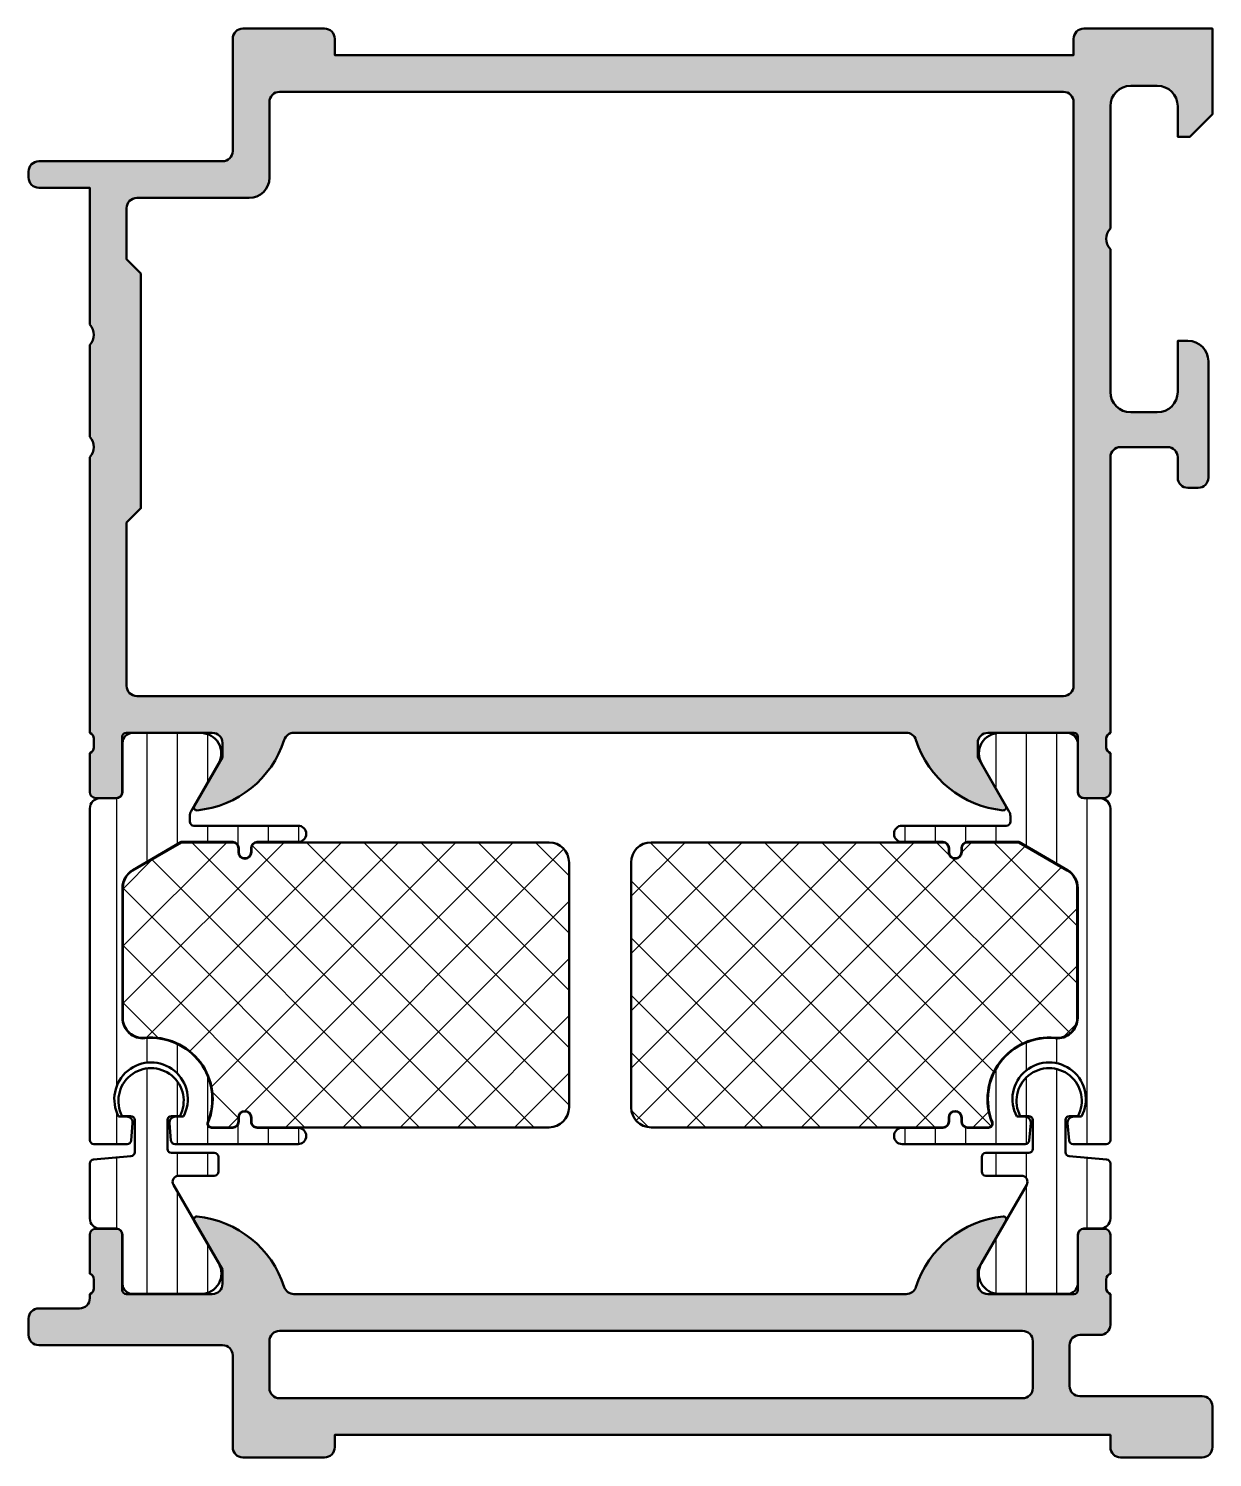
# Model space of a CAD drawing. Extents: x 15 to 73, y 3 to 73.
import ezdxf

# ---------------------------------------------------------------- set-up
doc = ezdxf.new("R2010")
doc.units = 0
for name, color, linetype, lineweight in [('0S-Alu contour', 7, 'Continuous', 50), ('0S-Alu hatch', 252, 'Continuous', 25), ('0S-Plastic contour', 254, 'Continuous', 50), ('0S-Plastic hatch', 253, 'Continuous', 25), ('0S-PT contour', 91, 'Continuous', 50), ('0S-PT hatch', 103, 'Continuous', 25)]:
    doc.layers.add(name, color=color, linetype=linetype, lineweight=lineweight)
pattern_1 = [(135, (0, 0), (-1.403165018917055, -1.403165018917055), []), (225, (0, 0), (1.403165018917055, -1.403165018917055), [])]
pattern_2 = [(90, (0, 0), (-1.4859, 0), [])]

# ---------------------------------------------------------------- blocks, each defined once
blk = doc.blocks.new('446410__3E62D4FB_9234_4FA2_AFEF_8C4492E3C79A_')
at = {"layer": '0S-Alu hatch'}
h = blk.add_hatch(color=256, dxfattribs=at)
edge = h.paths.add_edge_path()
edge.add_line((70.29999999999994, 70.2000000000001), (68.99999999999994, 70.2000000000001))
edge.add_arc((68.99999999999994, 69.2000000000001), 1, 90, 180)
edge.add_line((67.99999999999994, 69.2000000000001), (67.99999999999994, 63.2000000000001))
edge.add_arc((68.52499999999995, 62.70000000000012), 0.7249999999999944, 136.397181027297, 223.6028189727025)
edge.add_line((67.99999999999994, 62.20000000000013), (67.99999999999994, 55.20000000000011))
edge.add_arc((68.99999999999994, 55.20000000000011), 1, 180, 270)
edge.add_line((68.99999999999994, 54.20000000000011), (70.29999999999995, 54.20000000000011))
edge.add_arc((70.29999999999995, 55.20000000000011), 1, 270, 360)
edge.add_line((71.29999999999995, 55.20000000000011), (71.29999999999995, 57.70000000000011))
edge.add_line((71.29999999999995, 57.70000000000011), (71.79999999999995, 57.70000000000011))
edge.add_ellipse((71.79999999999995, 56.70000000000011), major_axis=(-1, 0), ratio=1, start_angle=180, end_angle=270, ccw=False)
edge.add_line((72.79999999999995, 56.70000000000011), (72.79999999999995, 51.00000000000012))
edge.add_ellipse((72.29999999999995, 51.00000000000012), major_axis=(-0.5, 0), ratio=1, start_angle=90, end_angle=180, ccw=False)
edge.add_line((72.29999999999995, 50.50000000000011), (71.79999999999995, 50.50000000000011))
edge.add_ellipse((71.79999999999995, 51.00000000000012), major_axis=(-0.5, 0), ratio=1, start_angle=0, end_angle=90, ccw=False)
edge.add_line((71.29999999999995, 51.00000000000012), (71.29999999999995, 52.00000000000011))
edge.add_arc((70.79999999999995, 52.00000000000011), 0.5, 0, 90)
edge.add_line((70.79999999999995, 52.50000000000011), (68.49999999999994, 52.50000000000011))
edge.add_arc((68.49999999999994, 52.00000000000011), 0.5, 90, 180)
edge.add_line((67.99999999999994, 52.00000000000011), (67.99999999999994, 38.50000000000012))
edge.add_arc((68.09999999999994, 38.2171572875255), 0.2999999999999976, 109.4712206344897, 180)
edge.add_line((67.79999999999994, 38.2171572875255), (67.79999999999994, 37.78284271247474))
edge.add_arc((68.09999999999994, 37.78284271247474), 0.2999999999999971, 180, 250.5287793655103)
edge.add_line((67.99999999999994, 37.50000000000011), (67.99999999999994, 35.60000000000015))
edge.add_ellipse((67.6999999999999, 35.60000000000015), major_axis=(-0.3000000000000398, 0), ratio=1, start_angle=90, end_angle=180, ccw=False)
edge.add_line((67.6999999999999, 35.30000000000011), (66.70999999999998, 35.30000000000011))
edge.add_ellipse((66.70999999999998, 35.60000000000015), major_axis=(-0.3000000000000398, 0), ratio=1, start_angle=0, end_angle=90, ccw=False)
edge.add_line((66.40999999999994, 35.60000000000015), (66.40999999999994, 38.30000000000011))
edge.add_arc((66.20999999999994, 38.30000000000011), 0.2000000000000028, 0, 90)
edge.add_line((66.20999999999994, 38.50000000000012), (61.99999999999994, 38.50000000000011))
edge.add_arc((61.99999999999994, 38.00000000000011), 0.5, 90, 180)
edge.add_line((61.49999999999995, 38.00000000000011), (61.49999999999995, 37.30000000000011))
edge.add_line((61.49999999999995, 37.30000000000011), (62.8814954576223, 34.90717967697256))
edge.add_ellipse((62.76188021535165, 34.83811978464841), major_axis=(-0.1381197846482912, 0), ratio=1, start_angle=84.37742244920429, end_angle=210.0000000000012, ccw=False)
edge.add_ellipse((63.23822324117376, 39.67660886184792), major_axis=(-5.000000000000007, 0), ratio=1, start_angle=17.74841635607021, end_angle=84.37742244920628, ccw=False)
edge.add_arc((57.99999999999994, 38.00000000000011), 0.5000000000000039, 17.74841635607008, 90)
edge.add_line((57.99999999999994, 38.50000000000012), (27.99999999999995, 38.50000000000008))
edge.add_arc((27.99999999999995, 38.00000000000009), 0.5, 90, 162.2515836439297)
edge.add_ellipse((22.76177675882615, 39.67660886184788), major_axis=(-4.999999999999992, 0), ratio=1, start_angle=95.6225775507935, end_angle=162.2515836439301, ccw=False)
edge.add_ellipse((23.23811978464826, 34.83811978464838), major_axis=(-0.1381197846482947, 0), ratio=1, start_angle=-30.00000000000381, end_angle=95.62257755079253, ccw=False)
edge.add_line((23.1185045423776, 34.90717967697253), (24.49999999999994, 37.30000000000008))
edge.add_line((24.49999999999994, 37.30000000000008), (24.49999999999994, 38.00000000000009))
edge.add_arc((23.99999999999995, 38.00000000000009), 0.5, 0, 89.9999999999992)
edge.add_line((23.99999999999995, 38.50000000000008), (19.78999999999995, 38.50000000000008))
edge.add_arc((19.78999999999995, 38.30000000000008), 0.2000000000000028, 90, 180)
edge.add_line((19.58999999999995, 38.30000000000008), (19.58999999999995, 35.60000000000012))
edge.add_ellipse((19.28999999999991, 35.60000000000012), major_axis=(-0.3000000000000398, 0), ratio=1, start_angle=90.00000000000142, end_angle=180, ccw=False)
edge.add_line((19.28999999999991, 35.30000000000008), (18.29999999999999, 35.30000000000008))
edge.add_ellipse((18.29999999999999, 35.60000000000012), major_axis=(-0.3000000000000398, 0), ratio=1, start_angle=0, end_angle=90, ccw=False)
edge.add_line((17.99999999999995, 35.60000000000012), (17.99999999999995, 37.50000000000009))
edge.add_arc((17.89999999999995, 37.78284271247471), 0.3000000000000043, 289.4712206344893, 360)
edge.add_line((18.19999999999996, 37.78284271247471), (18.19999999999996, 38.21715728752547))
edge.add_arc((17.89999999999995, 38.21715728752546), 0.3000000000000043, 0, 70.52877936551076)
edge.add_line((17.99999999999995, 38.50000000000008), (17.99999999999995, 52.00000000000008))
edge.add_arc((17.47499999999995, 52.50000000000007), 0.724999999999999, 316.3971810272963, 403.6028189727037)
edge.add_line((17.99999999999995, 53.00000000000007), (17.99999999999993, 57.50000000000005))
edge.add_arc((17.47499999999991, 58.00000000000011), 0.7250000000000637, 316.3971810272942, 403.602818972705)
edge.add_line((17.99999999999994, 58.50000000000017), (17.99999999999995, 65.20000000000007))
edge.add_line((17.99999999999995, 65.20000000000007), (15.49999999999996, 65.20000000000007))
edge.add_ellipse((15.49999999999996, 65.70000000000007), major_axis=(-0.5, 0), ratio=1, start_angle=0, end_angle=90, ccw=False)
edge.add_line((14.99999999999996, 65.70000000000007), (14.99999999999996, 66.00000000000009))
edge.add_ellipse((15.49999999999996, 66.00000000000009), major_axis=(-0.5, 0), ratio=1, start_angle=270.0000000000008, end_angle=360, ccw=False)
edge.add_line((15.49999999999995, 66.50000000000009), (24.49999999999994, 66.50000000000009))
edge.add_arc((24.49999999999994, 67.00000000000009), 0.5, 270, 360)
edge.add_line((24.99999999999995, 67.00000000000009), (24.99999999999996, 72.50000000000011))
edge.add_ellipse((25.49999999999996, 72.50000000000011), major_axis=(-0.5, 0), ratio=1, start_angle=270.0000000000008, end_angle=360, ccw=False)
edge.add_line((25.49999999999995, 73.00000000000011), (29.49999999999994, 73.00000000000011))
edge.add_ellipse((29.49999999999995, 72.50000000000011), major_axis=(-0.5, 0), ratio=1, start_angle=180, end_angle=270.0000000000008, ccw=False)
edge.add_line((29.99999999999995, 72.50000000000011), (29.99999999999996, 71.70000000000012))
edge.add_line((29.99999999999996, 71.70000000000012), (66.19999999999993, 71.7000000000001))
edge.add_line((66.19999999999993, 71.7000000000001), (66.19999999999993, 72.5000000000001))
edge.add_ellipse((66.69999999999993, 72.5000000000001), major_axis=(-0.5, 0), ratio=1, start_angle=270, end_angle=360, ccw=False)
edge.add_line((66.69999999999993, 73.0000000000001), (72.99999999999994, 73.00000000000011))
edge.add_line((72.99999999999994, 73.00000000000011), (72.99999999999994, 68.80000000000011))
edge.add_line((72.99999999999994, 68.80000000000011), (71.89999999999995, 67.70000000000012))
edge.add_line((71.89999999999995, 67.70000000000012), (71.29999999999994, 67.70000000000012))
edge.add_line((71.29999999999994, 67.70000000000012), (71.29999999999995, 69.2000000000001))
edge.add_arc((70.29999999999994, 69.2000000000001), 1, 0, 90)
edge = h.paths.add_edge_path()
edge.add_line((20.49999999999995, 61.00000000000008), (20.49999999999995, 49.50000000000009))
edge.add_line((20.49999999999995, 49.50000000000009), (19.79999999999995, 48.80000000000008))
edge.add_line((19.79999999999995, 48.80000000000008), (19.79999999999995, 40.80000000000008))
edge.add_arc((20.29999999999995, 40.80000000000008), 0.5, 180, 270)
edge.add_line((20.29999999999995, 40.30000000000009), (65.69999999999995, 40.30000000000009))
edge.add_arc((65.69999999999995, 40.80000000000008), 0.5, 270, 360)
edge.add_line((66.19999999999995, 40.80000000000008), (66.19999999999995, 69.4000000000001))
edge.add_arc((65.69999999999995, 69.4000000000001), 0.5, 0, 90)
edge.add_line((65.69999999999995, 69.90000000000012), (27.29999999999995, 69.9000000000001))
edge.add_arc((27.29999999999995, 69.4000000000001), 0.5, 90, 180)
edge.add_line((26.79999999999996, 69.4000000000001), (26.79999999999996, 65.70000000000007))
edge.add_ellipse((25.79999999999996, 65.70000000000007), major_axis=(-1, 0), ratio=1, start_angle=90, end_angle=180, ccw=False)
edge.add_line((25.79999999999996, 64.70000000000007), (20.29999999999997, 64.70000000000007))
edge.add_arc((20.29999999999997, 64.20000000000007), 0.5, 90, 180)
edge.add_line((19.79999999999997, 64.20000000000007), (19.79999999999995, 61.70000000000008))
edge.add_line((19.79999999999995, 61.70000000000008), (20.49999999999995, 61.00000000000008))
at = {"layer": '0S-Alu contour', "color": 7}
for points in [[(25.49999999999995, 73.00000000000011), (29.49999999999994, 73.00000000000011)], [(66.69999999999993, 73.0000000000001), (72.99999999999994, 73.00000000000011), (72.99999999999994, 68.80000000000011), (71.89999999999995, 67.70000000000012), (71.29999999999994, 67.70000000000012), (71.29999999999995, 69.2000000000001)], [(24.99999999999995, 67.00000000000009), (24.99999999999996, 72.50000000000011)], [(29.99999999999995, 72.50000000000011), (29.99999999999996, 71.70000000000012), (66.19999999999993, 71.7000000000001), (66.19999999999993, 72.5000000000001)], [(70.29999999999994, 70.2000000000001), (68.99999999999994, 70.2000000000001)], [(26.79999999999996, 69.4000000000001), (26.79999999999996, 65.70000000000007)], [(65.69999999999995, 69.90000000000012), (27.29999999999995, 69.9000000000001)], [(66.19999999999995, 40.80000000000008), (66.19999999999995, 69.4000000000001)], [(67.99999999999994, 69.2000000000001), (67.99999999999994, 63.2000000000001)], [(14.99999999999996, 65.70000000000007), (14.99999999999996, 66.00000000000009)], [(15.49999999999995, 66.50000000000009), (24.49999999999994, 66.50000000000009)], [(17.99999999999994, 58.50000000000017), (17.99999999999995, 65.20000000000007), (15.49999999999996, 65.20000000000007)], [(25.79999999999996, 64.70000000000007), (20.29999999999997, 64.70000000000007)], [(19.79999999999997, 64.20000000000007), (19.79999999999995, 61.70000000000008), (20.49999999999995, 61.00000000000008)], [(67.99999999999994, 62.20000000000013), (67.99999999999994, 55.20000000000011)], [(20.49999999999995, 61.00000000000008), (20.49999999999995, 49.50000000000009), (19.79999999999995, 48.80000000000008), (19.79999999999995, 40.80000000000008)], [(17.99999999999995, 53.00000000000007), (17.99999999999993, 57.50000000000005)], [(71.29999999999995, 55.20000000000011), (71.29999999999995, 57.70000000000011), (71.79999999999995, 57.70000000000011)], [(72.79999999999995, 56.70000000000011), (72.79999999999995, 51.00000000000012)], [(68.99999999999994, 54.20000000000011), (70.29999999999995, 54.20000000000011)], [(17.99999999999995, 38.50000000000008), (17.99999999999995, 52.00000000000008)], [(67.99999999999994, 52.00000000000011), (67.99999999999994, 38.50000000000012)], [(70.79999999999995, 52.50000000000011), (68.49999999999994, 52.50000000000011)], [(71.29999999999995, 51.00000000000012), (71.29999999999995, 52.00000000000011)], [(72.29999999999995, 50.50000000000011), (71.79999999999995, 50.50000000000011)], [(20.29999999999995, 40.30000000000009), (65.69999999999995, 40.30000000000009)], [(18.19999999999996, 37.78284271247471), (18.19999999999996, 38.21715728752547)], [(19.58999999999995, 38.30000000000008), (19.58999999999995, 35.60000000000012)], [(23.99999999999995, 38.50000000000008), (19.78999999999995, 38.50000000000008)], [(23.1185045423776, 34.90717967697253), (24.49999999999994, 37.30000000000008), (24.49999999999994, 38.00000000000009)], [(57.99999999999994, 38.50000000000012), (27.99999999999995, 38.50000000000008)], [(61.49999999999995, 38.00000000000011), (61.49999999999995, 37.30000000000011), (62.8814954576223, 34.90717967697256)], [(66.20999999999994, 38.50000000000012), (61.99999999999994, 38.50000000000011)], [(66.40999999999994, 35.60000000000015), (66.40999999999994, 38.30000000000011)], [(67.79999999999994, 38.2171572875255), (67.79999999999994, 37.78284271247474)], [(17.99999999999995, 35.60000000000012), (17.99999999999995, 37.50000000000009)], [(67.99999999999994, 37.50000000000011), (67.99999999999994, 35.60000000000015)], [(19.28999999999991, 35.30000000000008), (18.29999999999999, 35.30000000000008)], [(67.6999999999999, 35.30000000000011), (66.70999999999998, 35.30000000000011)]]:
    blk.add_lwpolyline(points, dxfattribs=at)
at = {"layer": '0S-Alu contour', "color": 7, "extrusion": (0, 0, -1)}
for centre, radius, start, end in [((-25.49999999999996, 72.50000000000011), 0.5, 0, 89.9999999999992), ((-29.49999999999995, 72.50000000000011), 0.5, 89.9999999999992, 180), ((-66.69999999999993, 72.5000000000001), 0.5, 0, 90), ((-15.49999999999996, 66.00000000000009), 0.5, 0, 89.9999999999992), ((-15.49999999999996, 65.70000000000007), 0.5, 270, 0), ((-25.79999999999996, 65.70000000000007), 1, 180, 270), ((-71.79999999999995, 56.70000000000011), 1, 90, 180), ((-71.79999999999995, 51.00000000000012), 0.5, 270, 0), ((-72.29999999999995, 51.00000000000012), 0.5, 180, 270), ((-22.76177675882615, 39.67660886184788), 4.999999999999992, 197.74841635607, 264.3774224492065), ((-63.23822324117376, 39.67660886184792), 5.000000000000007, 275.6225775507937, 342.2515836439298), ((-18.29999999999999, 35.60000000000012), 0.3000000000000398, 270, 0), ((-19.28999999999991, 35.60000000000012), 0.3000000000000398, 180, 269.9999999999986), ((-66.70999999999998, 35.60000000000015), 0.3000000000000398, 270, 0), ((-67.6999999999999, 35.60000000000015), 0.3000000000000398, 180, 270), ((-23.23811978464826, 34.83811978464838), 0.1381197846482947, 264.3774224492075, 30.00000000000375), ((-62.76188021535165, 34.83811978464841), 0.1381197846482912, 149.9999999999988, 275.6225775507957)]:
    blk.add_arc(centre, radius, start, end, dxfattribs=at)
at = {"layer": '0S-Alu contour', "color": 7}
for centre, radius, start, end in [((68.99999999999994, 69.2000000000001), 1, 90, 180), ((70.29999999999994, 69.2000000000001), 1, 0, 90), ((27.29999999999995, 69.4000000000001), 0.5, 90, 180), ((65.69999999999995, 69.4000000000001), 0.5, 0, 90), ((24.49999999999994, 67.00000000000009), 0.5, 270, 0), ((20.29999999999997, 64.20000000000007), 0.5, 90, 180), ((68.52499999999995, 62.70000000000012), 0.7249999999999944, 136.397181027297, 223.6028189727025), ((17.47499999999991, 58.00000000000011), 0.7250000000000637, 316.3971810272942, 43.60281897270501), ((68.99999999999994, 55.20000000000011), 1, 180, 270), ((70.29999999999995, 55.20000000000011), 1, 270, 0), ((17.47499999999995, 52.50000000000007), 0.724999999999999, 316.3971810272963, 43.60281897270371), ((68.49999999999994, 52.00000000000011), 0.5, 90, 180), ((70.79999999999995, 52.00000000000011), 0.5, 0, 90), ((20.29999999999995, 40.80000000000008), 0.5, 180, 270), ((65.69999999999995, 40.80000000000008), 0.5, 270, 0), ((17.89999999999995, 38.21715728752546), 0.3000000000000043, 0, 70.52877936551076), ((19.78999999999995, 38.30000000000008), 0.2000000000000028, 90, 180), ((23.99999999999995, 38.00000000000009), 0.5, 0, 89.9999999999992), ((27.99999999999995, 38.00000000000009), 0.5, 90, 162.2515836439297), ((57.99999999999994, 38.00000000000011), 0.5000000000000039, 17.74841635607008, 90), ((61.99999999999994, 38.00000000000011), 0.5, 90, 180), ((66.20999999999994, 38.30000000000011), 0.2000000000000028, 0, 90), ((68.09999999999994, 38.2171572875255), 0.2999999999999976, 109.4712206344897, 180), ((17.89999999999995, 37.78284271247471), 0.3000000000000043, 289.4712206344893, 0), ((68.09999999999994, 37.78284271247474), 0.2999999999999971, 180, 250.5287793655103)]:
    blk.add_arc(centre, radius, start, end, dxfattribs=at)
blk = doc.blocks.new('446510__EC0B713A_F37C_4087_BB07_1C28408124F8_')
at = {"layer": '0S-Alu hatch'}
h = blk.add_hatch(color=256, dxfattribs=at)
edge = h.paths.add_edge_path()
edge.add_line((25.49999999999999, 3.000000000000002), (29.49999999999999, 3.000000000000003))
edge.add_arc((29.49999999999999, 3.500000000000002), 0.5, 270, 360)
edge.add_line((30, 3.500000000000002), (30, 4.099999999999999))
edge.add_line((30, 4.099999999999999), (68, 4.099999999999999))
edge.add_line((68, 4.099999999999999), (68, 3.499999999999998))
edge.add_arc((68.5, 3.499999999999998), 0.5, 180, 270)
edge.add_line((68.5, 2.999999999999998), (72.5, 3))
edge.add_arc((72.5, 3.5), 0.5, 270, 360)
edge.add_line((73, 3.5), (73, 5.5))
edge.add_arc((72.5, 5.5), 0.5, 0, 90)
edge.add_line((72.5, 6), (66.5, 5.999999999999998))
edge.add_ellipse((66.5, 6.499999999999998), major_axis=(-0.5, 0), ratio=1, start_angle=0, end_angle=90, ccw=False)
edge.add_line((66, 6.499999999999998), (66, 8.499999999999998))
edge.add_ellipse((66.5, 8.499999999999998), major_axis=(-0.5, 0), ratio=1, start_angle=270, end_angle=360, ccw=False)
edge.add_line((66.5, 8.999999999999998), (67.5, 8.999999999999998))
edge.add_arc((67.5, 9.499999999999998), 0.5, 270, 360)
edge.add_line((68, 9.499999999999998), (68, 11))
edge.add_ellipse((68.1, 11.28284271247462), major_axis=(-0.2999999999999976, 0), ratio=1, start_angle=0, end_angle=70.52877936551027, ccw=False)
edge.add_line((67.8, 11.28284271247462), (67.79999999999998, 11.71715728752538))
edge.add_ellipse((68.1, 11.71715728752538), major_axis=(-0.3000000000000114, 0), ratio=1, start_angle=289.4712206344889, end_angle=360, ccw=False)
edge.add_line((68, 12.00000000000001), (68, 13.89999999999996))
edge.add_arc((67.69999999999996, 13.89999999999996), 0.3000000000000398, 0, 90)
edge.add_line((67.69999999999996, 14.2), (66.71000000000004, 14.2))
edge.add_arc((66.71000000000004, 13.89999999999996), 0.3000000000000398, 90, 180)
edge.add_line((66.41, 13.89999999999996), (66.41, 11.2))
edge.add_ellipse((66.21, 11.2), major_axis=(-0.2000000000000028, 0), ratio=1, start_angle=90, end_angle=180, ccw=False)
edge.add_line((66.21, 11), (62, 11))
edge.add_ellipse((62, 11.5), major_axis=(-0.5, 0), ratio=1, start_angle=0, end_angle=90, ccw=False)
edge.add_line((61.5, 11.5), (61.5, 12.2))
edge.add_line((61.5, 12.2), (62.88149545762235, 14.59282032302755))
edge.add_arc((62.76188021535169, 14.6618802153517), 0.1381197846482939, 329.9999999999981, 455.6225775507895)
edge.add_arc((63.23822324117379, 9.823391138152198), 4.999999999999997, 95.62257755079347, 162.2515836439299)
edge.add_ellipse((58, 11.5), major_axis=(-0.5000000000000056, 0), ratio=1, start_angle=90, end_angle=162.2515836439302, ccw=False)
edge.add_line((58, 10.99999999999999), (27.99999999999999, 11))
edge.add_ellipse((27.99999999999999, 11.5), major_axis=(-0.4999999999999965, 0), ratio=1, start_angle=17.748416356069697, end_angle=89.9999999999992, ccw=False)
edge.add_arc((22.76177675882619, 9.823391138152193), 5.000000000000002, 17.74841635607016, 84.37742244920653)
edge.add_arc((23.23811978464829, 14.6618802153517), 0.1381197846482982, 84.37742244920769, 210.0000000000003)
edge.add_line((23.11850454237763, 14.59282032302755), (24.49999999999999, 12.2))
edge.add_line((24.49999999999999, 12.2), (24.49999999999999, 11.5))
edge.add_ellipse((23.99999999999999, 11.5), major_axis=(-0.5, 0), ratio=1, start_angle=90, end_angle=180, ccw=False)
edge.add_line((23.99999999999999, 11), (19.78999999999999, 10.99999999999999))
edge.add_ellipse((19.78999999999999, 11.2), major_axis=(-0.2000000000000028, 0), ratio=1, start_angle=0, end_angle=90, ccw=False)
edge.add_line((19.58999999999999, 11.2), (19.58999999999999, 13.89999999999996))
edge.add_arc((19.28999999999995, 13.89999999999996), 0.3000000000000398, 0, 90)
edge.add_line((19.28999999999995, 14.2), (18.30000000000002, 14.2))
edge.add_arc((18.30000000000002, 13.89999999999996), 0.3000000000000327, 90, 180)
edge.add_line((17.99999999999999, 13.89999999999996), (17.99999999999999, 11.99999999999999))
edge.add_ellipse((17.9, 11.71715728752538), major_axis=(-0.2999999999999925, 0), ratio=1, start_angle=180, end_angle=250.52877936551, ccw=False)
edge.add_line((18.19999999999999, 11.71715728752538), (18.19999999999999, 11.28284271247462))
edge.add_ellipse((17.89999999999999, 11.28284271247462), major_axis=(-0.3000000000000043, 0), ratio=1, start_angle=109.4712206344908, end_angle=180, ccw=False)
edge.add_line((17.99999999999999, 11), (17.99999999999999, 10.8))
edge.add_ellipse((17.49999999999999, 10.8), major_axis=(-0.5, 0), ratio=1, start_angle=90, end_angle=180, ccw=False)
edge.add_line((17.49999999999999, 10.3), (15.49999999999998, 10.3))
edge.add_arc((15.49999999999998, 9.799999999999997), 0.5, 90, 180)
edge.add_line((14.99999999999998, 9.799999999999997), (14.99999999999998, 8.999999999999996))
edge.add_arc((15.49999999999998, 8.999999999999996), 0.5, 180, 270)
edge.add_line((15.49999999999998, 8.499999999999996), (24.49999999999999, 8.499999999999996))
edge.add_ellipse((24.49999999999999, 7.999999999999996), major_axis=(-0.5, 0), ratio=1, start_angle=180, end_angle=270, ccw=False)
edge.add_line((25, 7.999999999999996), (25, 3.499999999999999))
edge.add_arc((25.5, 3.500000000000002), 0.5, 180, 269.9999999999992)
edge = h.paths.add_edge_path()
edge.add_line((27.3, 9.199999999999998), (63.7, 9.200000000000001))
edge.add_ellipse((63.7, 8.700000000000003), major_axis=(-0.5, 0), ratio=1, start_angle=180, end_angle=270, ccw=False)
edge.add_line((64.19999999999999, 8.700000000000003), (64.19999999999999, 6.399999999999981))
edge.add_ellipse((63.69999999999999, 6.399999999999981), major_axis=(-0.4999999999999983, 0), ratio=1, start_angle=90.00000000000159, end_angle=180, ccw=False)
edge.add_line((63.7, 5.899999999999983), (27.29999999999999, 5.899999999999984))
edge.add_ellipse((27.29999999999999, 6.399999999999984), major_axis=(-0.5, 0), ratio=1, start_angle=0, end_angle=90, ccw=False)
edge.add_line((26.79999999999999, 6.399999999999983), (26.8, 8.699999999999998))
edge.add_ellipse((27.3, 8.699999999999998), major_axis=(-0.5, 0), ratio=1, start_angle=270, end_angle=360, ccw=False)
at = {"layer": '0S-Alu contour', "color": 7}
for points in [[(19.28999999999995, 14.2), (18.30000000000002, 14.2)], [(23.11850454237763, 14.59282032302755), (24.49999999999999, 12.2), (24.49999999999999, 11.5)], [(61.5, 11.5), (61.5, 12.2), (62.88149545762235, 14.59282032302755)], [(67.69999999999996, 14.2), (66.71000000000004, 14.2)], [(17.99999999999999, 13.89999999999996), (17.99999999999999, 11.99999999999999)], [(19.58999999999999, 11.2), (19.58999999999999, 13.89999999999996)], [(66.41, 13.89999999999996), (66.41, 11.2)], [(68, 12.00000000000001), (68, 13.89999999999996)], [(18.19999999999999, 11.71715728752538), (18.19999999999999, 11.28284271247462)], [(67.8, 11.28284271247462), (67.79999999999998, 11.71715728752538)], [(17.99999999999999, 11), (17.99999999999999, 10.8)], [(23.99999999999999, 11), (19.78999999999999, 10.99999999999999)], [(58, 10.99999999999999), (27.99999999999999, 11)], [(66.21, 11), (62, 11)], [(68, 9.499999999999998), (68, 11)], [(17.49999999999999, 10.3), (15.49999999999998, 10.3)], [(14.99999999999998, 9.799999999999997), (14.99999999999998, 8.999999999999996)], [(27.3, 9.199999999999998), (63.7, 9.200000000000001)], [(15.49999999999998, 8.499999999999996), (24.49999999999999, 8.499999999999996)], [(26.79999999999999, 6.399999999999983), (26.8, 8.699999999999998)], [(64.19999999999999, 8.700000000000003), (64.19999999999999, 6.399999999999981)], [(66, 6.499999999999998), (66, 8.499999999999998)], [(66.5, 8.999999999999998), (67.5, 8.999999999999998)], [(25, 7.999999999999996), (25, 3.499999999999999)], [(63.7, 5.899999999999983), (27.29999999999999, 5.899999999999984)], [(72.5, 6), (66.5, 5.999999999999998)], [(73, 3.5), (73, 5.5)], [(30, 3.500000000000002), (30, 4.099999999999999), (68, 4.099999999999999), (68, 3.499999999999998)], [(25.49999999999999, 3.000000000000002), (29.49999999999999, 3.000000000000003)], [(68.5, 2.999999999999998), (72.5, 3)]]:
    blk.add_lwpolyline(points, dxfattribs=at)
for centre, radius, start, end in [((23.23811978464829, 14.6618802153517), 0.1381197846482982, 84.37742244920769, 210.0000000000003), ((22.76177675882619, 9.823391138152193), 5.000000000000002, 17.74841635607016, 84.37742244920653), ((63.23822324117379, 9.823391138152198), 4.999999999999997, 95.62257755079347, 162.2515836439299), ((62.76188021535169, 14.6618802153517), 0.1381197846482939, 329.9999999999981, 95.62257755078954), ((18.30000000000002, 13.89999999999996), 0.3000000000000327, 90, 180), ((19.28999999999995, 13.89999999999996), 0.3000000000000398, 0, 90), ((66.71000000000004, 13.89999999999996), 0.3000000000000398, 90, 180), ((67.69999999999996, 13.89999999999996), 0.3000000000000398, 0, 90), ((15.49999999999998, 9.799999999999997), 0.5, 90, 180), ((67.5, 9.499999999999998), 0.5, 270, 0), ((15.49999999999998, 8.999999999999996), 0.5, 180, 270), ((72.5, 5.5), 0.5, 0, 90), ((25.5, 3.500000000000002), 0.5, 180, 269.9999999999992), ((29.49999999999999, 3.500000000000002), 0.5, 270, 0), ((68.5, 3.499999999999998), 0.5, 180, 270), ((72.5, 3.5), 0.5, 270, 0)]:
    blk.add_arc(centre, radius, start, end, dxfattribs=at)
at = {"layer": '0S-Alu contour', "color": 7, "extrusion": (0, 0, -1)}
for centre, radius, start, end in [((-17.9, 11.71715728752538), 0.2999999999999925, 109.47122063449, 180), ((-68.1, 11.71715728752538), 0.3000000000000114, 0, 70.5287793655111), ((-17.89999999999999, 11.28284271247462), 0.3000000000000043, 180, 250.5287793655092), ((-23.99999999999999, 11.5), 0.5, 180, 270), ((-27.99999999999999, 11.5), 0.4999999999999965, 270.0000000000008, 342.2515836439303), ((-58, 11.5), 0.5000000000000056, 197.7484163560698, 270), ((-62, 11.5), 0.5, 270, 0), ((-68.1, 11.28284271247462), 0.2999999999999976, 289.4712206344897, 0), ((-17.49999999999999, 10.8), 0.5, 180, 270), ((-19.78999999999999, 11.2), 0.2000000000000028, 270, 0), ((-66.21, 11.2), 0.2000000000000028, 180, 270), ((-27.3, 8.699999999999998), 0.5, 0, 90), ((-63.7, 8.700000000000003), 0.5, 90, 180), ((-24.49999999999999, 7.999999999999996), 0.5, 90, 180), ((-66.5, 8.499999999999998), 0.5, 0, 90), ((-27.29999999999999, 6.399999999999984), 0.5, 270, 0), ((-63.69999999999999, 6.399999999999981), 0.4999999999999983, 180, 269.9999999999984), ((-66.5, 6.499999999999998), 0.5, 270, 0)]:
    blk.add_arc(centre, radius, start, end, dxfattribs=at)
blk = doc.blocks.new('476440__65113138_B990_46FB_8BD8_CA6FB737EF8A_')
at = {"layer": '0S-PT hatch'}
h = blk.add_hatch(dxfattribs=at)
h.set_pattern_fill('ANSI37', color=256, scale=0.625, angle=90, style=0)
h.set_pattern_definition(pattern_1)
edge = h.paths.add_edge_path()
edge.add_ellipse((20.59999999999992, 30.9085481156726), major_axis=(-0.9800000000000039, 0), ratio=1, start_angle=300, end_angle=360, ccw=False)
edge.add_line((20.10999999999992, 31.75725301138135), (22.48766753022458, 33.13))
edge.add_line((22.48766753022458, 33.13), (24.99999999999993, 33.13))
edge.add_ellipse((24.99999999999994, 32.85), major_axis=(-0.2799999999999976, 0), ratio=1, start_angle=180, end_angle=270.0000000000014, ccw=False)
edge.add_line((25.27999999999993, 32.85), (25.27999999999993, 32.65000000000001))
edge.add_arc((25.59999999999993, 32.65000000000001), 0.3200000000000003, 180, 360)
edge.add_line((25.91999999999993, 32.65000000000001), (25.91999999999992, 32.85))
edge.add_ellipse((26.19999999999993, 32.85), major_axis=(-0.2800000000000011, 0), ratio=1, start_angle=270, end_angle=360, ccw=False)
edge.add_line((26.19999999999993, 33.13000000000001), (40.49999999999991, 33.13000000000005))
edge.add_ellipse((40.49999999999991, 32.15000000000005), major_axis=(-0.9800000000000039, 0), ratio=1, start_angle=180, end_angle=270, ccw=False)
edge.add_line((41.47999999999991, 32.15000000000005), (41.47999999999996, 20.15000000000005))
edge.add_ellipse((40.49999999999996, 20.15000000000004), major_axis=(-0.9800000000000039, 0), ratio=1, start_angle=90, end_angle=180, ccw=False)
edge.add_line((40.49999999999996, 19.17000000000004), (26.19999999999995, 19.16999999999998))
edge.add_ellipse((26.19999999999994, 19.44999999999998), major_axis=(-0.279999999999994, 0), ratio=1, start_angle=0, end_angle=90.00000000000148, ccw=False)
edge.add_line((25.91999999999995, 19.44999999999998), (25.91999999999994, 19.64999999999998))
edge.add_arc((25.59999999999994, 19.64999999999998), 0.3200000000000003, 0, 180)
edge.add_line((25.27999999999994, 19.64999999999997), (25.27999999999994, 19.44999999999998))
edge.add_ellipse((24.99999999999995, 19.44999999999997), major_axis=(-0.2800000000000011, 0), ratio=1, start_angle=90, end_angle=180, ccw=False)
edge.add_line((24.99999999999995, 19.16999999999997), (23.96647939483818, 19.16999999999997))
edge.add_ellipse((23.96647939483818, 19.34999999999997), major_axis=(-0.1799999999999962, 0), ratio=1, start_angle=-22.024312837042487, end_angle=90, ccw=False)
edge.add_arc((20.99999999999993, 20.54999999999999), 3.019999999999998, 337.9756871629575, 455.7391704772666)
edge.add_ellipse((20.59999999999995, 24.52994974842647), major_axis=(-0.9799999999999972, 0), ratio=1, start_angle=0, end_angle=95.73917047726633, ccw=False)
edge.add_line((19.61999999999995, 24.52994974842647), (19.61999999999992, 30.9085481156726))
at = {"layer": '0S-PT contour', "color": 7}
for points in [[(20.10999999999992, 31.75725301138135), (22.48766753022458, 33.13), (24.99999999999993, 33.13)], [(26.19999999999993, 33.13000000000001), (40.49999999999991, 33.13000000000005)], [(25.27999999999993, 32.85), (25.27999999999993, 32.65000000000001)], [(25.91999999999993, 32.65000000000001), (25.91999999999992, 32.85)], [(41.47999999999991, 32.15000000000005), (41.47999999999996, 20.15000000000005)], [(19.61999999999995, 24.52994974842647), (19.61999999999992, 30.9085481156726)], [(25.27999999999994, 19.64999999999997), (25.27999999999994, 19.44999999999998)], [(25.91999999999995, 19.44999999999998), (25.91999999999994, 19.64999999999998)], [(24.99999999999995, 19.16999999999997), (23.96647939483818, 19.16999999999997)], [(40.49999999999996, 19.17000000000004), (26.19999999999995, 19.16999999999998)]]:
    blk.add_lwpolyline(points, dxfattribs=at)
at = {"layer": '0S-PT contour', "color": 7, "extrusion": (0, -1e-15, -1)}
for centre, radius, start, end in [((-24.99999999999994, 32.85), 0.2799999999999976, 89.99999999999856, 180), ((-26.19999999999993, 32.85), 0.2800000000000011, 0, 90), ((-40.49999999999991, 32.15000000000005), 0.9800000000000039, 90, 180), ((-20.59999999999992, 30.9085481156726), 0.9800000000000039, 0, 60), ((-20.59999999999995, 24.52994974842647), 0.9799999999999972, 264.2608295227337, 0), ((-40.49999999999996, 20.15000000000004), 0.9800000000000039, 180, 270), ((-23.96647939483818, 19.34999999999997), 0.1799999999999962, 270, 22.0243128370424), ((-24.99999999999995, 19.44999999999997), 0.2800000000000011, 180, 270), ((-26.19999999999994, 19.44999999999998), 0.279999999999994, 269.9999999999985, 0)]:
    blk.add_arc(centre, radius, start, end, dxfattribs=at)
at = {"layer": '0S-PT contour', "color": 7}
for centre, radius, start, end in [((25.59999999999993, 32.65000000000001), 0.3200000000000003, 180, 0), ((20.99999999999993, 20.54999999999999), 3.019999999999998, 337.9756871629575, 95.73917047726665), ((25.59999999999994, 19.64999999999998), 0.3200000000000003, 0, 180)]:
    blk.add_arc(centre, radius, start, end, dxfattribs=at)
blk = doc.blocks.new('476440__FF2D48AC_12E9_4401_85E6_1BC08DCC616D_')
at = {"layer": '0S-PT hatch'}
h = blk.add_hatch(dxfattribs=at)
h.set_pattern_fill('ANSI37', color=256, scale=0.625, angle=90, style=0)
h.set_pattern_definition(pattern_1)
edge = h.paths.add_edge_path()
edge.add_ellipse((60.99999999999996, 19.44999999999997), major_axis=(-0.2799999999999976, 0), ratio=1, start_angle=0, end_angle=90, ccw=False)
edge.add_line((60.71999999999995, 19.44999999999997), (60.71999999999997, 19.64999999999998))
edge.add_arc((60.39999999999996, 19.64999999999998), 0.3200000000000074, 0, 180)
edge.add_line((60.07999999999995, 19.64999999999998), (60.07999999999995, 19.44999999999998))
edge.add_ellipse((59.79999999999995, 19.44999999999998), major_axis=(-0.2800000000000011, 0), ratio=1, start_angle=90, end_angle=180, ccw=False)
edge.add_line((59.79999999999995, 19.16999999999998), (45.49999999999994, 19.17000000000004))
edge.add_ellipse((45.49999999999994, 20.15000000000004), major_axis=(-0.9800000000000004, 0), ratio=1, start_angle=0, end_angle=90, ccw=False)
edge.add_line((44.51999999999993, 20.15000000000004), (44.51999999999998, 32.15000000000005))
edge.add_ellipse((45.49999999999998, 32.15000000000005), major_axis=(-0.9800000000000039, 0), ratio=1, start_angle=270, end_angle=360, ccw=False)
edge.add_line((45.49999999999998, 33.13000000000005), (59.79999999999998, 33.13000000000001))
edge.add_ellipse((59.79999999999998, 32.85), major_axis=(-0.2800000000000011, 0), ratio=1, start_angle=180, end_angle=270, ccw=False)
edge.add_line((60.07999999999999, 32.85), (60.07999999999997, 32.65000000000001))
edge.add_arc((60.39999999999998, 32.65000000000001), 0.3200000000000074, 180, 360)
edge.add_line((60.71999999999999, 32.65000000000001), (60.71999999999997, 32.85))
edge.add_ellipse((60.99999999999997, 32.85), major_axis=(-0.2800000000000011, 0), ratio=1, start_angle=270, end_angle=360, ccw=False)
edge.add_line((60.99999999999997, 33.13), (63.51233246977532, 33.13))
edge.add_line((63.51233246977532, 33.13), (65.88999999999999, 31.75725301138135))
edge.add_ellipse((65.39999999999998, 30.9085481156726), major_axis=(-0.9800000000000043, 0), ratio=1, start_angle=180, end_angle=239.99999999999972, ccw=False)
edge.add_line((66.37999999999998, 30.9085481156726), (66.37999999999995, 24.52994974842647))
edge.add_ellipse((65.39999999999995, 24.52994974842647), major_axis=(-0.9799999999999897, 0), ratio=1, start_angle=84.26082952273401, end_angle=180, ccw=False)
edge.add_arc((64.99999999999997, 20.54999999999999), 3.020000000000009, 84.26082952273337, 202.0243128370426)
edge.add_ellipse((62.03352060516173, 19.34999999999997), major_axis=(-0.179999999999997, 0), ratio=1, start_angle=90, end_angle=202.024312837043, ccw=False)
edge.add_line((62.03352060516173, 19.16999999999998), (60.99999999999996, 19.16999999999998))
at = {"layer": '0S-PT contour', "color": 7}
for points in [[(45.49999999999998, 33.13000000000005), (59.79999999999998, 33.13000000000001)], [(60.99999999999997, 33.13), (63.51233246977532, 33.13), (65.88999999999999, 31.75725301138135)], [(60.07999999999999, 32.85), (60.07999999999997, 32.65000000000001)], [(60.71999999999999, 32.65000000000001), (60.71999999999997, 32.85)], [(44.51999999999993, 20.15000000000004), (44.51999999999998, 32.15000000000005)], [(66.37999999999998, 30.9085481156726), (66.37999999999995, 24.52994974842647)], [(60.07999999999995, 19.64999999999998), (60.07999999999995, 19.44999999999998)], [(60.71999999999995, 19.44999999999997), (60.71999999999997, 19.64999999999998)], [(59.79999999999995, 19.16999999999998), (45.49999999999994, 19.17000000000004)], [(62.03352060516173, 19.16999999999998), (60.99999999999996, 19.16999999999998)]]:
    blk.add_lwpolyline(points, dxfattribs=at)
at = {"layer": '0S-PT contour', "color": 7, "extrusion": (0, -1e-15, -1)}
for centre, radius, start, end in [((-45.49999999999998, 32.15000000000005), 0.9800000000000039, 0, 90), ((-59.79999999999998, 32.85), 0.2800000000000011, 90, 180), ((-60.99999999999997, 32.85), 0.2800000000000011, 0, 90), ((-65.39999999999998, 30.9085481156726), 0.9800000000000043, 120.0000000000003, 180), ((-65.39999999999995, 24.52994974842647), 0.9799999999999897, 180, 275.739170477266), ((-45.49999999999994, 20.15000000000004), 0.9800000000000004, 270, 0), ((-59.79999999999995, 19.44999999999998), 0.2800000000000011, 180, 270), ((-60.99999999999996, 19.44999999999997), 0.2799999999999976, 270, 0), ((-62.03352060516173, 19.34999999999997), 0.179999999999997, 157.975687162957, 270)]:
    blk.add_arc(centre, radius, start, end, dxfattribs=at)
at = {"layer": '0S-PT contour', "color": 7}
for centre, radius, start, end in [((60.39999999999998, 32.65000000000001), 0.3200000000000074, 180, 0), ((64.99999999999997, 20.54999999999999), 3.020000000000009, 84.26082952273337, 202.0243128370426), ((60.39999999999996, 19.64999999999998), 0.3200000000000074, 0, 180)]:
    blk.add_arc(centre, radius, start, end, dxfattribs=at)
blk = doc.blocks.new('244459__8F86E7BC_DE1C_4738_9606_20D0A4E22B51___3D9550AC_2A0E_4AB2_92D1_AE48997AE15D_')
at = {"layer": '0S-Plastic hatch'}
h = blk.add_hatch(dxfattribs=at)
h.set_pattern_fill('ANSI31', color=256, scale=0.4680000000000001, angle=45, style=0)
h.set_pattern_definition(pattern_2)
edge = h.paths.add_edge_path()
edge.add_line((63.79999999999999, 19.69999999999998), (63.41333683473772, 19.69999999999999))
edge.add_ellipse((64.99999999999997, 20.54999999999999), major_axis=(-1.800000000000006, 0), ratio=1, start_angle=151.8213572594706, end_angle=28.178642740529597, ccw=False)
edge.add_line((66.58666316526222, 19.69999999999999), (66.19999999999997, 19.69999999999999))
edge.add_arc((66.19999999999997, 19.39999999999998), 0.3000000000000043, 90, 184.9999999999999)
edge.add_line((65.90114159057245, 19.37385327717569), (65.97474444062433, 18.53256885145043))
edge.add_arc((66.17398338024267, 18.54999999999997), 0.2000000000000051, 185.0000000000008, 270)
edge.add_line((66.17398338024267, 18.34999999999996), (67.79999999999995, 18.34999999999996))
edge.add_arc((67.79999999999995, 18.54999999999996), 0.1999999999999993, 270, 360)
edge.add_line((67.99999999999994, 18.54999999999997), (67.99999999999994, 34.78999999999998))
edge.add_arc((67.49999999999994, 34.78999999999999), 0.5, 0, 90)
edge.add_line((67.49999999999994, 35.28999999999999), (66.69999999999995, 35.28999999999998))
edge.add_ellipse((66.69999999999995, 35.58999999999998), major_axis=(-0.3000000000000043, 0), ratio=1, start_angle=0, end_angle=90, ccw=False)
edge.add_line((66.39999999999995, 35.58999999999998), (66.39999999999995, 37.98999999999998))
edge.add_arc((65.89999999999995, 37.98999999999998), 0.5, 0, 90)
edge.add_line((65.89999999999995, 38.48999999999998), (62.55655099261696, 38.48999999999999))
edge.add_arc((62.55655099261696, 37.49), 0.9999999999999928, 90, 210.0000000000001)
edge.add_line((61.69052558883253, 36.99), (63.03301270189216, 34.66474411167423))
edge.add_ellipse((62.59999999999994, 34.41474411167423), major_axis=(-0.5000000000000041, 0), ratio=1, start_angle=180, end_angle=209.9999999999997, ccw=False)
edge.add_line((63.09999999999994, 34.41474411167423), (63.09999999999996, 34.14999999999999))
edge.add_ellipse((62.89999999999996, 34.14999999999999), major_axis=(-0.2000000000000028, 0), ratio=1, start_angle=90, end_angle=180, ccw=False)
edge.add_line((62.89999999999996, 33.94999999999999), (57.79999999999997, 33.95000000000001))
edge.add_arc((57.79999999999997, 33.55000000000001), 0.3999999999999986, 90, 270)
edge.add_line((57.79999999999997, 33.15000000000001), (59.79999999999996, 33.15000000000001))
edge.add_ellipse((59.79999999999996, 32.85), major_axis=(-0.3000000000000078, 0), ratio=1, start_angle=180, end_angle=270, ccw=False)
edge.add_line((60.09999999999998, 32.85), (60.09999999999997, 32.65000000000001))
edge.add_arc((60.39999999999998, 32.65000000000001), 0.3000000000000114, 180, 360)
edge.add_line((60.69999999999999, 32.65000000000001), (60.69999999999996, 32.85))
edge.add_ellipse((60.99999999999997, 32.85000000000001), major_axis=(-0.3000000000000114, 0), ratio=1, start_angle=270, end_angle=360, ccw=False)
edge.add_line((60.99999999999997, 33.15000000000002), (63.51769145362394, 33.14999999999999))
edge.add_line((63.51769145362394, 33.14999999999999), (65.89999999999998, 31.77457351945704))
edge.add_ellipse((65.39999999999998, 30.90854811567259), major_axis=(-1.000000000000005, 0), ratio=1, start_angle=180, end_angle=240.0000000000002, ccw=False)
edge.add_line((66.39999999999996, 30.90854811567259), (66.39999999999995, 24.52994974842647))
edge.add_ellipse((65.39999999999995, 24.52994974842647), major_axis=(-1, 0), ratio=1, start_angle=84.2608295227335, end_angle=180, ccw=False)
edge.add_arc((64.99999999999997, 20.54999999999999), 3.000000000000004, 84.26082952273354, 202.0243128370425)
edge.add_ellipse((62.03352060516171, 19.34999999999997), major_axis=(-0.1999999999999953, 0), ratio=1, start_angle=90, end_angle=202.0243128370425, ccw=False)
edge.add_line((62.03352060516171, 19.14999999999997), (60.99999999999996, 19.14999999999997))
edge.add_ellipse((60.99999999999996, 19.44999999999997), major_axis=(-0.3000000000000007, 0), ratio=1, start_angle=0, end_angle=90, ccw=False)
edge.add_line((60.69999999999996, 19.44999999999997), (60.69999999999996, 19.64999999999998))
edge.add_arc((60.39999999999995, 19.64999999999998), 0.3000000000000114, 0, 180)
edge.add_line((60.09999999999994, 19.64999999999998), (60.09999999999997, 19.44999999999997))
edge.add_ellipse((59.79999999999995, 19.44999999999998), major_axis=(-0.3000000000000114, 0), ratio=1, start_angle=90, end_angle=180, ccw=False)
edge.add_line((59.79999999999995, 19.14999999999997), (57.79999999999995, 19.14999999999998))
edge.add_arc((57.79999999999995, 18.74999999999997), 0.4000000000000022, 90, 270)
edge.add_line((57.79999999999995, 18.34999999999997), (63.82601661975726, 18.34999999999997))
edge.add_arc((63.82601661975726, 18.54999999999997), 0.2000000000000028, 270, 354.9999999999995)
edge.add_line((64.02525555937562, 18.53256885145044), (64.09885840942749, 19.37385327717569))
edge.add_arc((63.79999999999997, 19.39999999999998), 0.2999999999999996, 355.0000000000014, 449.9999999999973)
at = {"layer": '0S-Plastic contour', "color": 7}
for points in [[(65.89999999999995, 38.48999999999998), (62.55655099261696, 38.48999999999999)], [(66.39999999999995, 35.58999999999998), (66.39999999999995, 37.98999999999998)], [(61.69052558883253, 36.99), (63.03301270189216, 34.66474411167423)], [(67.49999999999994, 35.28999999999999), (66.69999999999995, 35.28999999999998)], [(63.09999999999994, 34.41474411167423), (63.09999999999996, 34.14999999999999)], [(67.99999999999994, 18.54999999999997), (67.99999999999994, 34.78999999999998)], [(62.89999999999996, 33.94999999999999), (57.79999999999997, 33.95000000000001)], [(57.79999999999997, 33.15000000000001), (59.79999999999996, 33.15000000000001)], [(60.99999999999997, 33.15000000000002), (63.51769145362394, 33.14999999999999), (65.89999999999998, 31.77457351945704)], [(60.09999999999998, 32.85), (60.09999999999997, 32.65000000000001)], [(60.69999999999999, 32.65000000000001), (60.69999999999996, 32.85)], [(66.39999999999996, 30.90854811567259), (66.39999999999995, 24.52994974842647)], [(60.09999999999994, 19.64999999999998), (60.09999999999997, 19.44999999999997)], [(60.69999999999996, 19.44999999999997), (60.69999999999996, 19.64999999999998)], [(63.79999999999999, 19.69999999999998), (63.41333683473772, 19.69999999999999)], [(66.58666316526222, 19.69999999999999), (66.19999999999997, 19.69999999999999)], [(59.79999999999995, 19.14999999999997), (57.79999999999995, 19.14999999999998)], [(62.03352060516171, 19.14999999999997), (60.99999999999996, 19.14999999999997)], [(64.02525555937562, 18.53256885145044), (64.09885840942749, 19.37385327717569)], [(65.90114159057245, 19.37385327717569), (65.97474444062433, 18.53256885145043)], [(57.79999999999995, 18.34999999999997), (63.82601661975726, 18.34999999999997)], [(66.17398338024267, 18.34999999999996), (67.79999999999995, 18.34999999999996)]]:
    blk.add_lwpolyline(points, dxfattribs=at)
for centre, radius, start, end in [((62.55655099261696, 37.49), 0.9999999999999928, 90, 210.0000000000001), ((65.89999999999995, 37.98999999999998), 0.5, 0, 90), ((67.49999999999994, 34.78999999999999), 0.5, 0, 90), ((57.79999999999997, 33.55000000000001), 0.3999999999999986, 90, 270), ((60.39999999999998, 32.65000000000001), 0.3000000000000114, 180, 0), ((64.99999999999997, 20.54999999999999), 3.000000000000004, 84.26082952273354, 202.0243128370425), ((60.39999999999995, 19.64999999999998), 0.3000000000000114, 0, 180), ((63.79999999999997, 19.39999999999998), 0.2999999999999996, 355.0000000000014, 89.99999999999729), ((66.19999999999997, 19.39999999999998), 0.3000000000000043, 90, 184.9999999999999), ((57.79999999999995, 18.74999999999997), 0.4000000000000022, 90, 270), ((63.82601661975726, 18.54999999999997), 0.2000000000000028, 270, 354.9999999999995), ((66.17398338024267, 18.54999999999997), 0.2000000000000051, 185.0000000000008, 270), ((67.79999999999995, 18.54999999999996), 0.1999999999999993, 270, 0)]:
    blk.add_arc(centre, radius, start, end, dxfattribs=at)
at = {"layer": '0S-Plastic contour', "color": 7, "extrusion": (0, -1e-15, -1)}
for centre, radius, start, end in [((-66.69999999999995, 35.58999999999998), 0.3000000000000043, 270, 0), ((-62.59999999999994, 34.41474411167423), 0.5000000000000041, 150.0000000000003, 180), ((-62.89999999999996, 34.14999999999999), 0.2000000000000028, 180, 270), ((-59.79999999999996, 32.85), 0.3000000000000078, 90, 180), ((-60.99999999999997, 32.85000000000001), 0.3000000000000114, 0, 90), ((-65.39999999999998, 30.90854811567259), 1.000000000000005, 119.9999999999998, 180), ((-65.39999999999995, 24.52994974842647), 1, 180, 275.7391704772665), ((-64.99999999999997, 20.54999999999999), 1.800000000000006, 331.8213572594704, 208.1786427405296), ((-59.79999999999995, 19.44999999999998), 0.3000000000000114, 180, 270), ((-60.99999999999996, 19.44999999999997), 0.3000000000000007, 270, 0), ((-62.03352060516171, 19.34999999999997), 0.1999999999999953, 157.9756871629575, 270)]:
    blk.add_arc(centre, radius, start, end, dxfattribs=at)
blk = doc.blocks.new('244459__27AA1009_5001_43C9_8728_1FB4359F47C9___7836AAC6_758F_4BB5_BC5B_6AF86BE934D7_')
at = {"layer": '0S-Plastic hatch'}
h = blk.add_hatch(dxfattribs=at)
h.set_pattern_fill('ANSI31', color=256, scale=0.4680000000000001, angle=45, style=0)
h.set_pattern_definition(pattern_2)
edge = h.paths.add_edge_path()
edge.add_line((19.59999999999996, 35.58999999999998), (19.59999999999995, 37.98999999999998))
edge.add_ellipse((20.09999999999995, 37.98999999999999), major_axis=(-0.5, 0), ratio=1, start_angle=270.0000000000008, end_angle=360, ccw=False)
edge.add_line((20.09999999999994, 38.48999999999999), (23.44344900738293, 38.48999999999999))
edge.add_ellipse((23.44344900738294, 37.49), major_axis=(-1, 0), ratio=1, start_angle=150.0000000000001, end_angle=270.0000000000004, ccw=False)
edge.add_line((24.30947441116738, 36.99), (22.96698729810774, 34.66474411167423))
edge.add_arc((23.39999999999996, 34.41474411167424), 0.4999999999999944, 150.0000000000006, 180)
edge.add_line((22.89999999999996, 34.41474411167424), (22.89999999999993, 34.14999999999999))
edge.add_arc((23.09999999999994, 34.14999999999999), 0.2000000000000028, 180, 270)
edge.add_line((23.09999999999994, 33.94999999999999), (28.19999999999993, 33.95000000000001))
edge.add_ellipse((28.19999999999993, 33.55000000000001), major_axis=(-0.3999999999999986, 0), ratio=1, start_angle=90, end_angle=270, ccw=False)
edge.add_line((28.19999999999993, 33.15000000000001), (26.19999999999993, 33.15000000000001))
edge.add_arc((26.19999999999993, 32.85000000000001), 0.3000000000000007, 90, 180)
edge.add_line((25.89999999999994, 32.85000000000001), (25.89999999999993, 32.65000000000001))
edge.add_ellipse((25.59999999999993, 32.65000000000001), major_axis=(-0.2999999999999971, 0), ratio=1, start_angle=0, end_angle=180, ccw=False)
edge.add_line((25.29999999999994, 32.65000000000001), (25.29999999999994, 32.85))
edge.add_arc((24.99999999999993, 32.85), 0.3000000000000043, 0, 90)
edge.add_line((24.99999999999993, 33.15000000000001), (22.48230854637595, 33.14999999999999))
edge.add_line((22.48230854637595, 33.14999999999999), (20.09999999999992, 31.77457351945704))
edge.add_arc((20.59999999999992, 30.9085481156726), 0.9999999999999989, 120, 180)
edge.add_line((19.59999999999992, 30.9085481156726), (19.59999999999994, 24.52994974842647))
edge.add_arc((20.59999999999994, 24.52994974842647), 0.9999999999999928, 180, 275.7391704772669)
edge.add_ellipse((20.99999999999992, 20.54999999999999), major_axis=(-3, 0), ratio=1, start_angle=157.9756871629578, end_angle=275.73917047726644, ccw=False)
edge.add_arc((23.96647939483818, 19.34999999999997), 0.2000000000000006, 157.9756871629537, 270)
edge.add_line((23.96647939483818, 19.14999999999997), (24.99999999999995, 19.14999999999998))
edge.add_arc((24.99999999999995, 19.44999999999998), 0.3000000000000007, 270, 360)
edge.add_line((25.29999999999994, 19.44999999999998), (25.29999999999994, 19.64999999999998))
edge.add_ellipse((25.59999999999995, 19.64999999999998), major_axis=(-0.2999999999999971, 0), ratio=1, start_angle=180, end_angle=360, ccw=False)
edge.add_line((25.89999999999994, 19.64999999999998), (25.89999999999994, 19.44999999999998))
edge.add_arc((26.19999999999994, 19.44999999999998), 0.2999999999999971, 180, 270.0000000000013)
edge.add_line((26.19999999999995, 19.14999999999998), (28.19999999999994, 19.14999999999998))
edge.add_ellipse((28.19999999999994, 18.74999999999998), major_axis=(-0.4000000000000057, 0), ratio=1, start_angle=90, end_angle=270, ccw=False)
edge.add_line((28.19999999999994, 18.34999999999997), (22.17398338024263, 18.34999999999997))
edge.add_ellipse((22.17398338024263, 18.54999999999997), major_axis=(-0.1999999999999993, 0), ratio=1, start_angle=5.000000000000682, end_angle=90, ccw=False)
edge.add_line((21.97474444062429, 18.53256885145044), (21.9011415905724, 19.37385327717569))
edge.add_ellipse((22.19999999999993, 19.39999999999999), major_axis=(-0.3000000000000006, 0), ratio=1, start_angle=-90, end_angle=5.000000000000682, ccw=False)
edge.add_line((22.19999999999993, 19.69999999999999), (22.58666316526217, 19.69999999999999))
edge.add_arc((20.99999999999993, 20.54999999999999), 1.800000000000001, 331.8213572594701, 568.1786427405298)
edge.add_line((19.41333683473768, 19.69999999999999), (19.79999999999992, 19.69999999999999))
edge.add_ellipse((19.79999999999992, 19.39999999999999), major_axis=(-0.3000000000000007, 0), ratio=1, start_angle=175.0000000000002, end_angle=270, ccw=False)
edge.add_line((20.09885840942745, 19.37385327717569), (20.02525555937557, 18.53256885145043))
edge.add_ellipse((19.82601661975722, 18.54999999999996), major_axis=(-0.1999999999999977, 0), ratio=1, start_angle=90, end_angle=175.0000000000005, ccw=False)
edge.add_line((19.82601661975722, 18.34999999999997), (18.19999999999995, 18.34999999999996))
edge.add_ellipse((18.19999999999995, 18.54999999999997), major_axis=(-0.2000000000000028, 0), ratio=1, start_angle=0, end_angle=90, ccw=False)
edge.add_line((17.99999999999995, 18.54999999999997), (17.99999999999996, 34.78999999999998))
edge.add_ellipse((18.49999999999996, 34.78999999999998), major_axis=(-0.5, 0), ratio=1, start_angle=270, end_angle=360, ccw=False)
edge.add_line((18.49999999999996, 35.28999999999998), (19.29999999999995, 35.28999999999998))
edge.add_arc((19.29999999999995, 35.58999999999998), 0.3000000000000043, 270, 360)
at = {"layer": '0S-Plastic contour', "color": 7}
for points in [[(19.59999999999996, 35.58999999999998), (19.59999999999995, 37.98999999999998)], [(20.09999999999994, 38.48999999999999), (23.44344900738293, 38.48999999999999)], [(24.30947441116738, 36.99), (22.96698729810774, 34.66474411167423)], [(18.49999999999996, 35.28999999999998), (19.29999999999995, 35.28999999999998)], [(17.99999999999995, 18.54999999999997), (17.99999999999996, 34.78999999999998)], [(22.89999999999996, 34.41474411167424), (22.89999999999993, 34.14999999999999)], [(23.09999999999994, 33.94999999999999), (28.19999999999993, 33.95000000000001)], [(24.99999999999993, 33.15000000000001), (22.48230854637595, 33.14999999999999), (20.09999999999992, 31.77457351945704)], [(28.19999999999993, 33.15000000000001), (26.19999999999993, 33.15000000000001)], [(25.29999999999994, 32.65000000000001), (25.29999999999994, 32.85)], [(25.89999999999994, 32.85000000000001), (25.89999999999993, 32.65000000000001)], [(19.59999999999992, 30.9085481156726), (19.59999999999994, 24.52994974842647)], [(19.41333683473768, 19.69999999999999), (19.79999999999992, 19.69999999999999)], [(22.19999999999993, 19.69999999999999), (22.58666316526217, 19.69999999999999)], [(25.29999999999994, 19.44999999999998), (25.29999999999994, 19.64999999999998)], [(25.89999999999994, 19.64999999999998), (25.89999999999994, 19.44999999999998)], [(20.09885840942745, 19.37385327717569), (20.02525555937557, 18.53256885145043)], [(21.97474444062429, 18.53256885145044), (21.9011415905724, 19.37385327717569)], [(23.96647939483818, 19.14999999999997), (24.99999999999995, 19.14999999999998)], [(26.19999999999995, 19.14999999999998), (28.19999999999994, 19.14999999999998)], [(19.82601661975722, 18.34999999999997), (18.19999999999995, 18.34999999999996)], [(28.19999999999994, 18.34999999999997), (22.17398338024263, 18.34999999999997)]]:
    blk.add_lwpolyline(points, dxfattribs=at)
at = {"layer": '0S-Plastic contour', "color": 7, "extrusion": (0, -1e-15, -1)}
for centre, radius, start, end in [((-20.09999999999995, 37.98999999999999), 0.5, 0, 89.9999999999992), ((-23.44344900738294, 37.49), 1, 89.99999999999959, 210), ((-18.49999999999996, 34.78999999999998), 0.5, 0, 90), ((-28.19999999999993, 33.55000000000001), 0.3999999999999986, 90, 270), ((-25.59999999999993, 32.65000000000001), 0.2999999999999971, 180, 0), ((-20.99999999999992, 20.54999999999999), 3, 84.26082952273354, 202.0243128370422), ((-19.79999999999992, 19.39999999999999), 0.3000000000000007, 90, 184.9999999999999), ((-22.19999999999993, 19.39999999999999), 0.3000000000000006, 354.9999999999993, 90), ((-25.59999999999995, 19.64999999999998), 0.2999999999999971, 0, 180), ((-28.19999999999994, 18.74999999999998), 0.4000000000000057, 90, 270), ((-18.19999999999995, 18.54999999999997), 0.2000000000000028, 270, 0), ((-19.82601661975722, 18.54999999999996), 0.1999999999999977, 184.9999999999996, 270), ((-22.17398338024263, 18.54999999999997), 0.1999999999999993, 270, 354.9999999999993)]:
    blk.add_arc(centre, radius, start, end, dxfattribs=at)
at = {"layer": '0S-Plastic contour', "color": 7}
for centre, radius, start, end in [((19.29999999999995, 35.58999999999998), 0.3000000000000043, 270, 0), ((23.39999999999996, 34.41474411167424), 0.4999999999999944, 150.0000000000006, 180), ((23.09999999999994, 34.14999999999999), 0.2000000000000028, 180, 270), ((24.99999999999993, 32.85), 0.3000000000000043, 0, 90), ((26.19999999999993, 32.85000000000001), 0.3000000000000007, 90, 180), ((20.59999999999992, 30.9085481156726), 0.9999999999999989, 120, 180), ((20.59999999999994, 24.52994974842647), 0.9999999999999928, 180, 275.7391704772669), ((20.99999999999993, 20.54999999999999), 1.800000000000001, 331.8213572594701, 208.1786427405299), ((23.96647939483818, 19.34999999999997), 0.2000000000000006, 157.9756871629537, 270), ((24.99999999999995, 19.44999999999998), 0.3000000000000007, 270, 0), ((26.19999999999994, 19.44999999999998), 0.2999999999999971, 180, 270.0000000000013)]:
    blk.add_arc(centre, radius, start, end, dxfattribs=at)
blk = doc.blocks.new('244459__DA57C2CF_22EF_4901_9AFF_A646A8734DB3___44C166D4_B484_4C3C_89AE_CFC87780A1C8_')
at = {"layer": '0S-Plastic hatch'}
h = blk.add_hatch(dxfattribs=at)
h.set_pattern_fill('ANSI31', color=256, scale=0.4680000000000001, angle=45, style=0)
h.set_pattern_definition(pattern_2)
edge = h.paths.add_edge_path()
edge.add_arc((62.54999999999995, 12.01000000000009), 1.000000000000009, 150.0000000000002, 270)
edge.add_line((62.54999999999995, 11.01000000000008), (65.89999999999995, 11.01000000000009))
edge.add_arc((65.89999999999995, 11.51000000000009), 0.4999999999999965, 270, 360)
edge.add_line((66.39999999999995, 11.51000000000009), (66.39999999999995, 13.91000000000009))
edge.add_ellipse((66.69999999999995, 13.91000000000009), major_axis=(-0.2999999999999971, 0), ratio=1, start_angle=270, end_angle=360, ccw=False)
edge.add_line((66.69999999999995, 14.21000000000009), (67.49999999999994, 14.21000000000009))
edge.add_arc((67.49999999999994, 14.7100000000001), 0.5000000000000018, 270, 360)
edge.add_line((67.99999999999994, 14.7100000000001), (67.99999999999996, 17.39425870543957))
edge.add_arc((67.79999999999995, 17.39425870543957), 0.2000000000000028, 0, 85.00000000000358)
edge.add_line((67.81743114854947, 17.59349764505793), (65.98256885145042, 17.75402729518522))
edge.add_ellipse((65.99999999999996, 17.95326623480358), major_axis=(-0.2000000000000015, 0), ratio=1, start_angle=0, end_angle=84.99999999999949, ccw=False)
edge.add_line((65.79999999999995, 17.95326623480358), (65.79999999999995, 19.52000000000009))
edge.add_ellipse((65.99999999999996, 19.52000000000009), major_axis=(-0.2000000000000028, 0), ratio=1, start_angle=270, end_angle=360, ccw=False)
edge.add_line((65.99999999999996, 19.72000000000009), (66.41332940251021, 19.72000000000009))
edge.add_arc((64.99999999999996, 20.47000000000009), 1.6, 332.0468131166188, 567.9531868833811)
edge.add_line((63.5866705974897, 19.72000000000009), (63.99999999999995, 19.72000000000009))
edge.add_ellipse((63.99999999999995, 19.52000000000009), major_axis=(-0.1999999999999993, 0), ratio=1, start_angle=180, end_angle=270, ccw=False)
edge.add_line((64.19999999999996, 19.52000000000009), (64.19999999999996, 18.12000000000009))
edge.add_ellipse((63.99999999999995, 18.12000000000009), major_axis=(-0.2000000000000028, 0), ratio=1, start_angle=90, end_angle=180, ccw=False)
edge.add_line((63.99999999999995, 17.92000000000008), (61.89999999999996, 17.92000000000009))
edge.add_arc((61.89999999999996, 17.72000000000009), 0.2000000000000028, 90, 180)
edge.add_line((61.69999999999996, 17.72000000000009), (61.69999999999996, 17.00000000000009))
edge.add_arc((61.89999999999996, 17.00000000000009), 0.2000000000000028, 180, 270)
edge.add_line((61.89999999999996, 16.80000000000009), (63.64119200876834, 16.80000000000009))
edge.add_ellipse((63.64119200876834, 16.50000000000009), major_axis=(-0.2999999999999989, 0), ratio=1, start_angle=150.0000000000014, end_angle=270, ccw=False)
edge.add_line((63.90099962990368, 16.3500000000001), (61.68397459621551, 12.51000000000009))
at = {"layer": '0S-Plastic contour', "color": 7}
for points in [[(63.5866705974897, 19.72000000000009), (63.99999999999995, 19.72000000000009)], [(65.99999999999996, 19.72000000000009), (66.41332940251021, 19.72000000000009)], [(64.19999999999996, 19.52000000000009), (64.19999999999996, 18.12000000000009)], [(65.79999999999995, 17.95326623480358), (65.79999999999995, 19.52000000000009)], [(61.69999999999996, 17.72000000000009), (61.69999999999996, 17.00000000000009)], [(63.99999999999995, 17.92000000000008), (61.89999999999996, 17.92000000000009)], [(67.81743114854947, 17.59349764505793), (65.98256885145042, 17.75402729518522)], [(67.99999999999994, 14.7100000000001), (67.99999999999996, 17.39425870543957)], [(63.90099962990368, 16.3500000000001), (61.68397459621551, 12.51000000000009)], [(61.89999999999996, 16.80000000000009), (63.64119200876834, 16.80000000000009)], [(66.69999999999995, 14.21000000000009), (67.49999999999994, 14.21000000000009)], [(66.39999999999995, 11.51000000000009), (66.39999999999995, 13.91000000000009)], [(62.54999999999995, 11.01000000000008), (65.89999999999995, 11.01000000000009)]]:
    blk.add_lwpolyline(points, dxfattribs=at)
for centre, radius, start, end in [((64.99999999999996, 20.47000000000009), 1.6, 332.0468131166188, 207.9531868833811), ((61.89999999999996, 17.72000000000009), 0.2000000000000028, 90, 180), ((67.79999999999995, 17.39425870543957), 0.2000000000000028, 0, 85.00000000000358), ((61.89999999999996, 17.00000000000009), 0.2000000000000028, 180, 270), ((67.49999999999994, 14.7100000000001), 0.5000000000000018, 270, 0), ((62.54999999999995, 12.01000000000009), 1.000000000000009, 150.0000000000002, 270), ((65.89999999999995, 11.51000000000009), 0.4999999999999965, 270, 0)]:
    blk.add_arc(centre, radius, start, end, dxfattribs=at)
at = {"layer": '0S-Plastic contour', "color": 7, "extrusion": (0, 0, -1)}
for centre, radius, start, end in [((-63.99999999999995, 19.52000000000009), 0.1999999999999993, 90, 180), ((-65.99999999999996, 19.52000000000009), 0.2000000000000028, 0, 90), ((-63.99999999999995, 18.12000000000009), 0.2000000000000028, 180, 270), ((-65.99999999999996, 17.95326623480358), 0.2000000000000015, 275.0000000000005, 0), ((-63.64119200876834, 16.50000000000009), 0.2999999999999989, 90, 209.9999999999986), ((-66.69999999999995, 13.91000000000009), 0.2999999999999971, 0, 90)]:
    blk.add_arc(centre, radius, start, end, dxfattribs=at)
blk = doc.blocks.new('244459__8A9DAB8B_E38E_4593_AF82_D8721BAC18EC___E714B438_8C0A_4D39_9297_88E204DEAE07_')
at = {"layer": '0S-Plastic hatch'}
h = blk.add_hatch(dxfattribs=at)
h.set_pattern_fill('ANSI31', color=256, scale=0.4680000000000001, angle=45, style=0)
h.set_pattern_definition(pattern_2)
edge = h.paths.add_edge_path()
edge.add_line((19.59999999999995, 13.91000000000009), (19.59999999999996, 11.51000000000009))
edge.add_arc((20.09999999999996, 11.51000000000009), 0.5, 180, 270)
edge.add_line((20.09999999999996, 11.01000000000009), (23.44999999999995, 11.01000000000009))
edge.add_arc((23.44999999999995, 12.01000000000009), 1.000000000000001, 269.9999999999996, 389.9999999999999)
edge.add_line((24.3160254037844, 12.51000000000009), (22.09900037009622, 16.35000000000009))
edge.add_ellipse((22.35880799123155, 16.50000000000009), major_axis=(-0.2999999999999999, 0), ratio=1, start_angle=-90, end_angle=30.00000000000051, ccw=False)
edge.add_line((22.35880799123155, 16.80000000000009), (24.09999999999994, 16.80000000000009))
edge.add_arc((24.09999999999994, 17.00000000000009), 0.1999999999999993, 270, 360)
edge.add_line((24.29999999999994, 17.00000000000009), (24.29999999999994, 17.72000000000009))
edge.add_arc((24.09999999999994, 17.72000000000009), 0.2000000000000028, 0, 90)
edge.add_line((24.09999999999994, 17.92000000000009), (21.99999999999994, 17.92000000000009))
edge.add_ellipse((21.99999999999994, 18.12000000000009), major_axis=(-0.1999999999999957, 0), ratio=1, start_angle=0, end_angle=90, ccw=False)
edge.add_line((21.79999999999995, 18.12000000000009), (21.79999999999995, 19.52000000000009))
edge.add_ellipse((21.99999999999994, 19.52000000000009), major_axis=(-0.1999999999999957, 0), ratio=1, start_angle=270, end_angle=360, ccw=False)
edge.add_line((21.99999999999994, 19.72000000000009), (22.4133294025102, 19.72000000000009))
edge.add_arc((20.99999999999994, 20.47000000000009), 1.599999999999998, 332.046813116619, 567.9531868833811)
edge.add_line((19.58667059748969, 19.72000000000009), (19.99999999999994, 19.72000000000009))
edge.add_ellipse((19.99999999999994, 19.52000000000009), major_axis=(-0.1999999999999993, 0), ratio=1, start_angle=180, end_angle=270, ccw=False)
edge.add_line((20.19999999999994, 19.52000000000009), (20.19999999999995, 17.95326623480358))
edge.add_ellipse((19.99999999999994, 17.95326623480358), major_axis=(-0.2000000000000028, 0), ratio=1, start_angle=95.00000000000063, end_angle=180, ccw=False)
edge.add_line((20.01743114854948, 17.75402729518523), (18.18256885145042, 17.59349764505792))
edge.add_arc((18.19999999999995, 17.39425870543957), 0.199999999999998, 95.00000000000065, 180)
edge.add_line((17.99999999999996, 17.39425870543957), (17.99999999999995, 14.71000000000009))
edge.add_arc((18.49999999999995, 14.71000000000009), 0.5, 180, 270)
edge.add_line((18.49999999999995, 14.21000000000009), (19.29999999999995, 14.2100000000001))
edge.add_ellipse((19.29999999999995, 13.91000000000009), major_axis=(-0.3000000000000007, 0), ratio=1, start_angle=180, end_angle=270, ccw=False)
at = {"layer": '0S-Plastic contour', "color": 7}
for points in [[(19.58667059748969, 19.72000000000009), (19.99999999999994, 19.72000000000009)], [(21.99999999999994, 19.72000000000009), (22.4133294025102, 19.72000000000009)], [(20.19999999999994, 19.52000000000009), (20.19999999999995, 17.95326623480358)], [(21.79999999999995, 18.12000000000009), (21.79999999999995, 19.52000000000009)], [(20.01743114854948, 17.75402729518523), (18.18256885145042, 17.59349764505792)], [(24.09999999999994, 17.92000000000009), (21.99999999999994, 17.92000000000009)], [(24.29999999999994, 17.00000000000009), (24.29999999999994, 17.72000000000009)], [(17.99999999999996, 17.39425870543957), (17.99999999999995, 14.71000000000009)], [(24.3160254037844, 12.51000000000009), (22.09900037009622, 16.35000000000009)], [(22.35880799123155, 16.80000000000009), (24.09999999999994, 16.80000000000009)], [(18.49999999999995, 14.21000000000009), (19.29999999999995, 14.2100000000001)], [(19.59999999999995, 13.91000000000009), (19.59999999999996, 11.51000000000009)], [(20.09999999999996, 11.01000000000009), (23.44999999999995, 11.01000000000009)]]:
    blk.add_lwpolyline(points, dxfattribs=at)
for centre, radius, start, end in [((20.99999999999994, 20.47000000000009), 1.599999999999998, 332.046813116619, 207.9531868833812), ((18.19999999999995, 17.39425870543957), 0.199999999999998, 95.00000000000065, 180), ((24.09999999999994, 17.72000000000009), 0.2000000000000028, 0, 90), ((24.09999999999994, 17.00000000000009), 0.1999999999999993, 270, 0), ((18.49999999999995, 14.71000000000009), 0.5, 180, 270), ((23.44999999999995, 12.01000000000009), 1.000000000000001, 269.9999999999996, 29.99999999999993), ((20.09999999999996, 11.51000000000009), 0.5, 180, 270)]:
    blk.add_arc(centre, radius, start, end, dxfattribs=at)
at = {"layer": '0S-Plastic contour', "color": 7, "extrusion": (0, -1e-15, -1)}
for centre, radius, start, end in [((-19.99999999999994, 19.52000000000009), 0.1999999999999993, 90, 180), ((-21.99999999999994, 19.52000000000009), 0.1999999999999957, 0, 90), ((-19.99999999999994, 17.95326623480358), 0.2000000000000028, 180, 264.9999999999994), ((-21.99999999999994, 18.12000000000009), 0.1999999999999957, 270, 0), ((-22.35880799123155, 16.50000000000009), 0.2999999999999999, 329.9999999999995, 90), ((-19.29999999999995, 13.91000000000009), 0.3000000000000007, 90, 180)]:
    blk.add_arc(centre, radius, start, end, dxfattribs=at)
blk = doc.blocks.new('476440__8A8122C6_03E5_4D8D_AC3B_182AF2D1E40C_')
at = {"layer": '0S-Alu contour', "color": 7}
for name in ['446410__3E62D4FB_9234_4FA2_AFEF_8C4492E3C79A_', '446510__EC0B713A_F37C_4087_BB07_1C28408124F8_']:
    blk.add_blockref(name, (0, 0), dxfattribs=at)
at = {"layer": '0S-Plastic contour', "color": 7}
for name in ['244459__27AA1009_5001_43C9_8728_1FB4359F47C9___7836AAC6_758F_4BB5_BC5B_6AF86BE934D7_', '244459__8F86E7BC_DE1C_4738_9606_20D0A4E22B51___3D9550AC_2A0E_4AB2_92D1_AE48997AE15D_', '244459__8A9DAB8B_E38E_4593_AF82_D8721BAC18EC___E714B438_8C0A_4D39_9297_88E204DEAE07_', '244459__DA57C2CF_22EF_4901_9AFF_A646A8734DB3___44C166D4_B484_4C3C_89AE_CFC87780A1C8_']:
    blk.add_blockref(name, (0, 0), dxfattribs=at)
at = {"layer": '0S-PT contour', "color": 7}
for name in ['476440__65113138_B990_46FB_8BD8_CA6FB737EF8A_', '476440__FF2D48AC_12E9_4401_85E6_1BC08DCC616D_']:
    blk.add_blockref(name, (0, 0), dxfattribs=at)

msp = doc.modelspace()

# ---------------------------------------------------------------- block references
at = {"layer": '0S-Alu contour', "color": 7}
msp.add_blockref('476440__8A8122C6_03E5_4D8D_AC3B_182AF2D1E40C_', (0, 0), dxfattribs=at)

doc.saveas('drawing.dxf')
